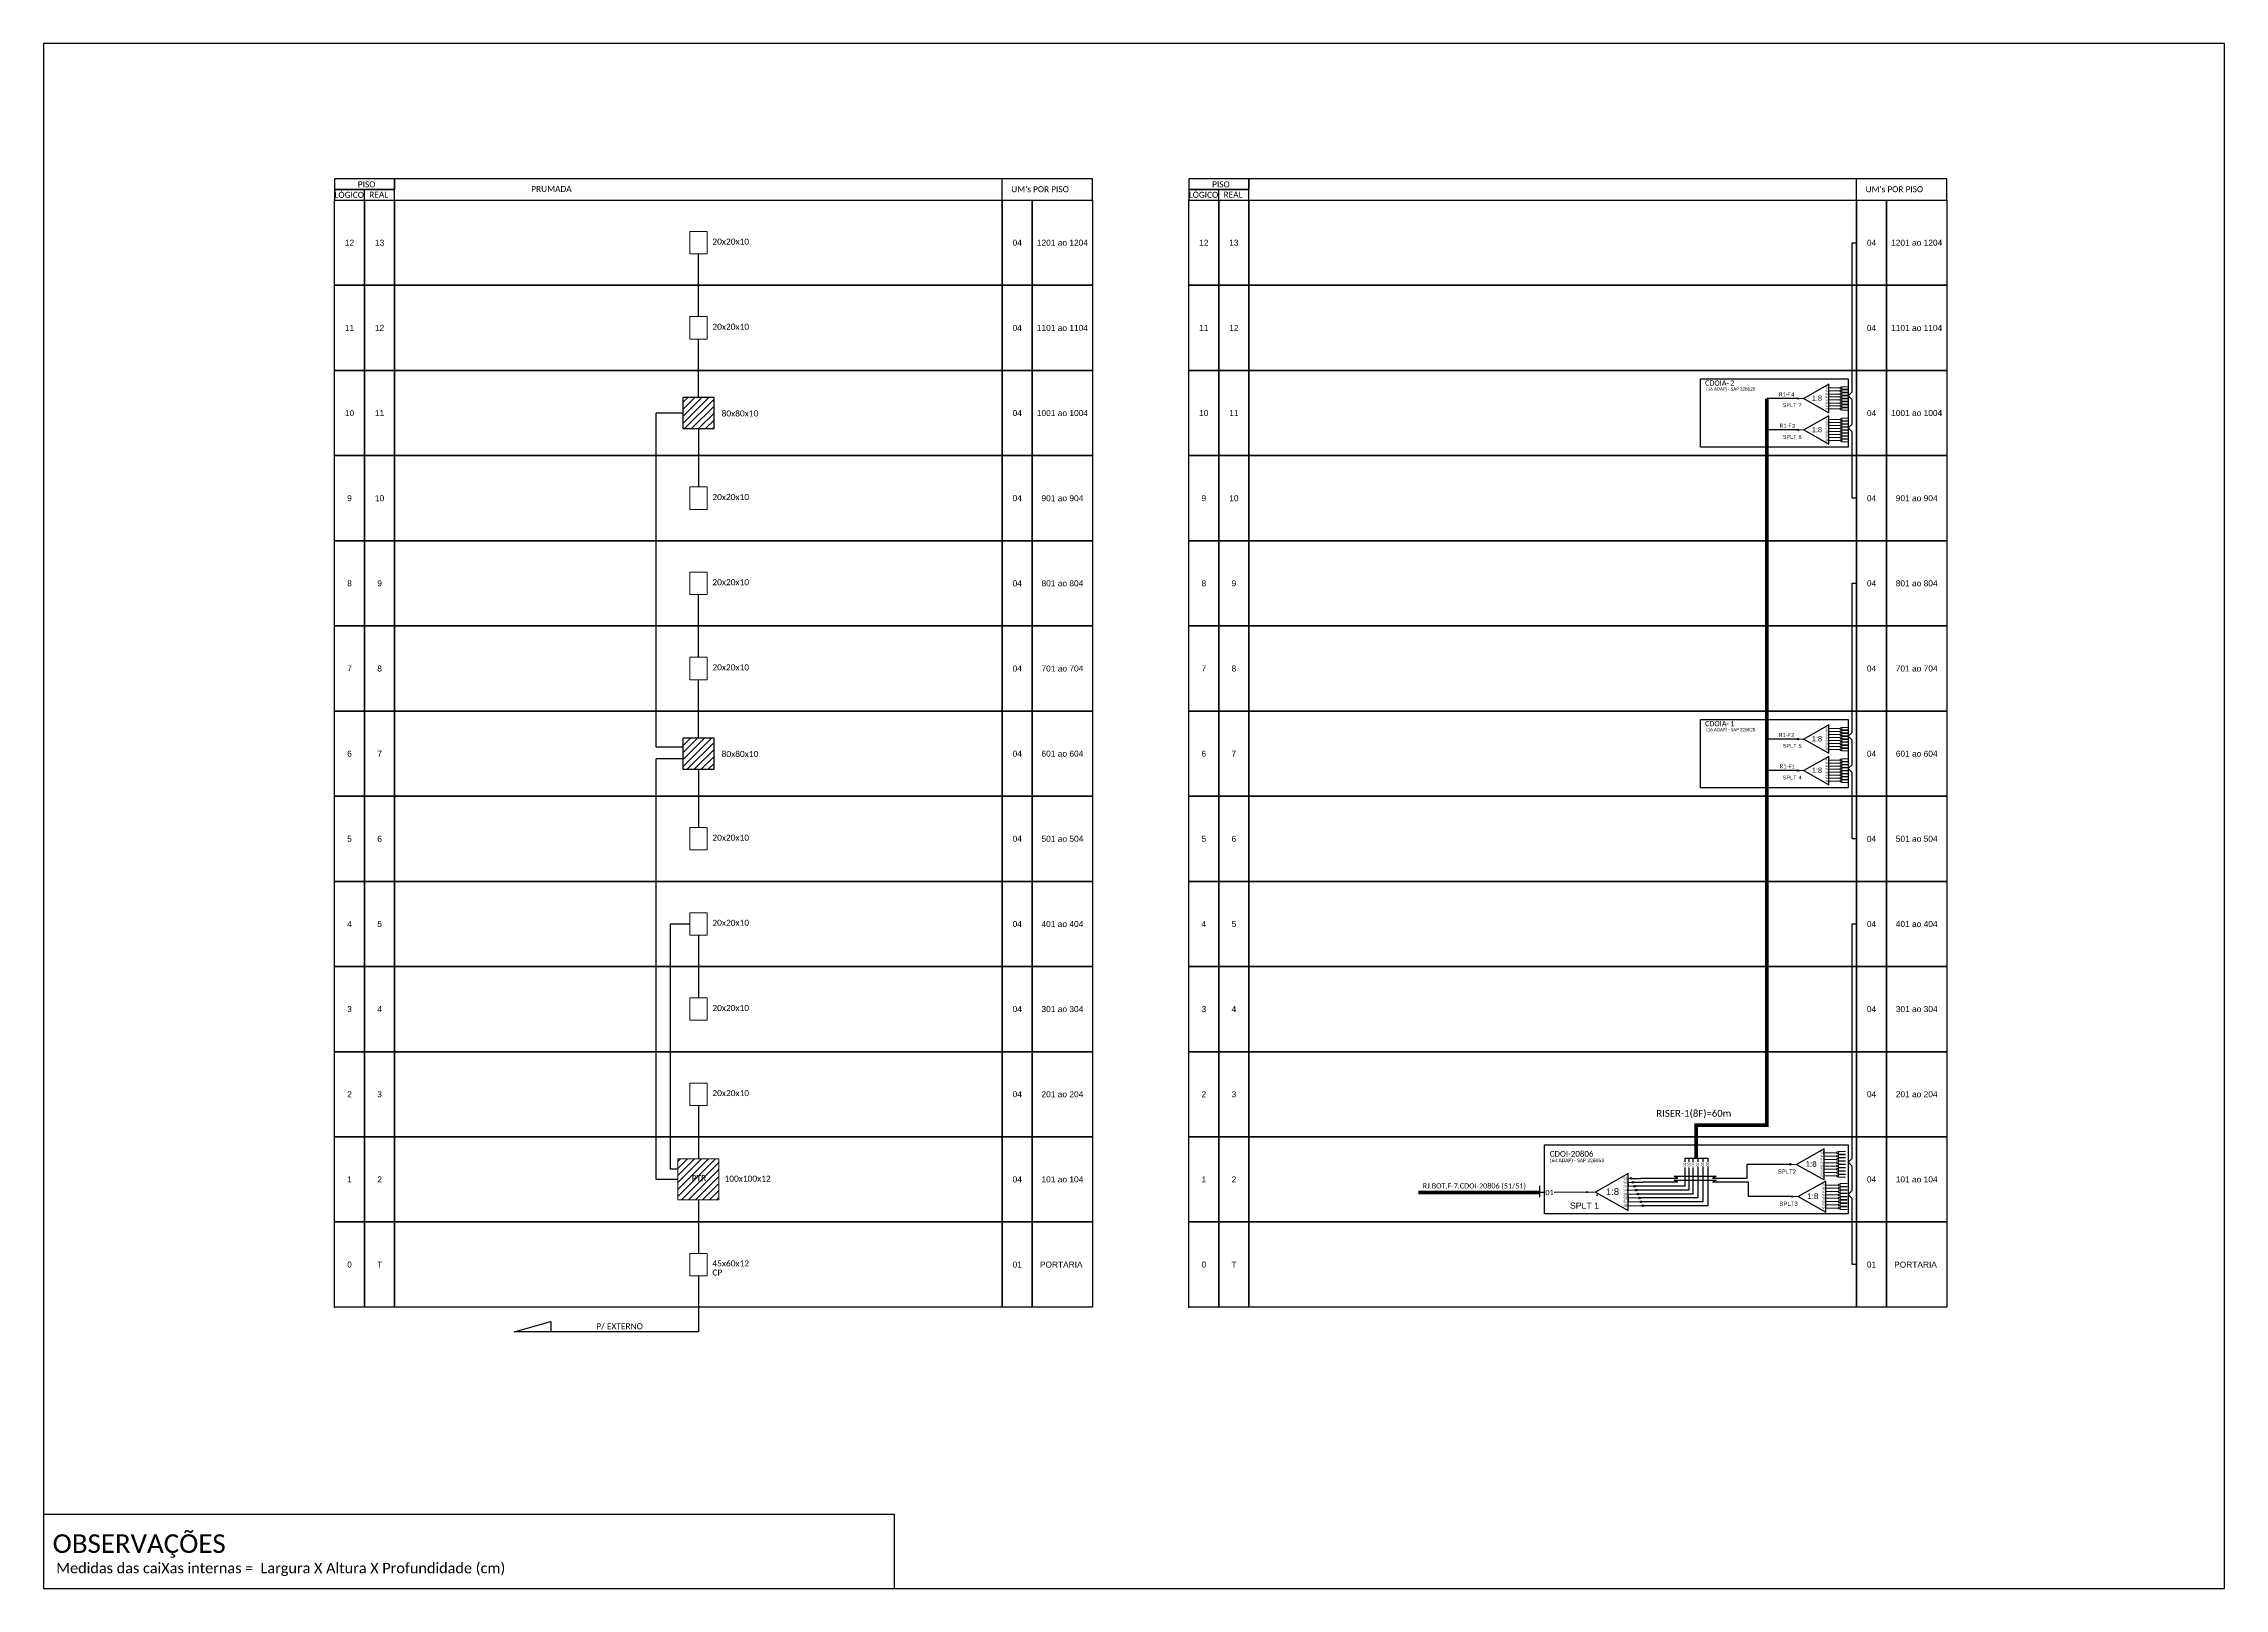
# Model space of a CAD drawing. Extents: x -89 to 1624, y 705 to 1299.
# Drawn here: x 785 to 1624, y 705 to 1299 of the extents above; entities that cross this region are included whole.
import ezdxf
from ezdxf.enums import TextEntityAlignment as Align

# ---------------------------------------------------------------- set-up
doc = ezdxf.new("R2010")
doc.units = 0
doc.styles.add('ARIAL', font='arial.ttf')
doc.styles.get("Standard").update_dxf_attribs({"font": 'arial.ttf'})
doc.styles.add('WMF-Calibri0', font='calibri.ttf')
doc.linetypes.add('RESERVA', pattern='A,0.5,-0.15,["RESERVA",Standard,S=0.18,R=0,X=0,Y=-0.1],-1.3', length=1.95)
pattern_1 = [(45, (696.18, 1192.6656), (-1.347038, 1.347038), [])]

# ---------------------------------------------------------------- blocks, each defined once
blk = doc.blocks.new('SPLT_1-8_SC-APC')
at = {"color": 1, "lineweight": 0}
blk.add_lwpolyline([(-17.04, -7.55), (-19.26, -7.55)], dxfattribs=at)
at = {"color": 1}
blk.add_lwpolyline([(-7.37, -2.1), (-17.04, -7.55), (-7.37, -13), (-7.37, -2.1)], dxfattribs=at)
at = {"color": 3, "lineweight": 0}
for points in [[(-2.99, -3.51), (-7.37, -3.51)], [(-7.37, -4.66), (-2.99, -4.66)], [(-7.37, -5.82), (-2.99, -5.82)], [(-7.37, -6.97), (-2.99, -6.97)], [(-2.41, -3.02), (-2.41, -4)], [(-2.41, -3.02), (0, -3.02)], [(-2.41, -4), (0, -4)], [(-2.41, -4.17), (-2.41, -5.16)], [(-2.41, -4.17), (0, -4.17)], [(-2.41, -5.16), (0, -5.16)], [(-2.41, -5.32), (-2.41, -6.31)], [(-2.41, -5.32), (0, -5.32)], [(-2.41, -6.31), (0, -6.31)], [(-2.41, -6.48), (-2.41, -7.46)], [(-2.41, -6.48), (0, -6.48)], [(-2.41, -7.46), (0, -7.46)], [(-7.37, -8.12), (-2.99, -8.12)], [(-7.37, -9.28), (-2.99, -9.28)], [(-7.37, -10.43), (-2.99, -10.43)], [(-7.37, -11.58), (-2.99, -11.58)], [(-2.41, -7.63), (-2.41, -8.62)], [(-2.41, -7.63), (0, -7.63)], [(-2.41, -8.62), (0, -8.62)], [(-2.41, -8.78), (-2.41, -9.77)], [(-2.41, -8.78), (0, -8.78)], [(-2.41, -9.77), (0, -9.77)], [(-2.41, -9.94), (-2.41, -10.92)], [(-2.41, -9.94), (0, -9.94)], [(-2.41, -10.92), (0, -10.92)], [(-2.41, -11.09), (-2.41, -12.08)], [(-2.41, -11.09), (0, -11.09)], [(-2.41, -12.08), (0, -12.08)]]:
    blk.add_lwpolyline(points, dxfattribs=at)
for points in [[(-2.99, -3.22), (-2.41, -3.22), (-2.41, -3.8), (-2.99, -3.8)], [(-2.99, -4.38), (-2.41, -4.38), (-2.41, -4.95), (-2.99, -4.95)], [(-2.99, -5.53), (-2.41, -5.53), (-2.41, -6.1), (-2.99, -6.1)], [(-2.99, -6.68), (-2.41, -6.68), (-2.41, -7.26), (-2.99, -7.26)], [(-2.99, -7.84), (-2.41, -7.84), (-2.41, -8.41), (-2.99, -8.41)], [(-2.99, -8.99), (-2.41, -8.99), (-2.41, -9.56), (-2.99, -9.56)], [(-2.99, -10.14), (-2.41, -10.14), (-2.41, -10.72), (-2.99, -10.72)], [(-2.99, -11.3), (-2.41, -11.3), (-2.41, -11.87), (-2.99, -11.87)]]:
    blk.add_lwpolyline(points, close=True, dxfattribs=at)
at = {"color": 1, "style": 'ARIAL'}
for s, height, p in [('1:8', 2, (-13.91, -8.4)), ('S1', 0.75, (-8.74, -3.78)), ('S2', 0.75, (-8.74, -4.97)), ('S3', 0.75, (-8.74, -6.18)), ('S4', 0.75, (-8.74, -7.36)), ('S5', 0.75, (-8.74, -8.57)), ('S6', 0.75, (-8.74, -9.69)), ('S7', 0.75, (-8.74, -10.78)), ('S8', 0.75, (-8.74, -11.9))]:
    blk.add_text(s, height=height, dxfattribs=at).set_placement(p)
blk = doc.blocks.new('SPLT_1-8_DIV_DIR')
h = blk.add_hatch(color=3)
h.dxf.hatch_style = 1
edge = h.paths.add_edge_path()
edge.add_arc((12.77, 4.04), 0.242, 0, 360)
h = blk.add_hatch(color=3)
h.dxf.hatch_style = 1
edge = h.paths.add_edge_path()
edge.add_arc((13.27, 2.88), 0.242, 0, 360)
h = blk.add_hatch(color=3)
h.dxf.hatch_style = 1
edge = h.paths.add_edge_path()
edge.add_arc((13.77, 1.73), 0.242, 0, 360)
h = blk.add_hatch(color=3)
h.dxf.hatch_style = 1
edge = h.paths.add_edge_path()
edge.add_arc((14.27, 0.58), 0.242, 0, 360)
h = blk.add_hatch(color=3)
h.dxf.hatch_style = 1
edge = h.paths.add_edge_path()
edge.add_arc((14.77, -0.58), 0.242, 0, 360)
h = blk.add_hatch(color=3)
h.dxf.hatch_style = 1
edge = h.paths.add_edge_path()
edge.add_arc((15.27, -1.73), 0.242, 0, 360)
h = blk.add_hatch(color=3)
h.dxf.hatch_style = 1
edge = h.paths.add_edge_path()
edge.add_arc((15.77, -2.88), 0.242, 0, 360)
h = blk.add_hatch(color=3)
h.dxf.hatch_style = 1
edge = h.paths.add_edge_path()
edge.add_arc((16.27, -4.04), 0.242, 0, 360)
at = {"color": 1, "lineweight": 0}
blk.add_lwpolyline([(2.22, 0), (0, 0)], dxfattribs=at)
at = {"color": 1}
blk.add_lwpolyline([(11.89, 5.45), (2.22, 0), (11.89, -5.45), (11.89, 5.45)], dxfattribs=at)
at = {"color": 7, "lineweight": 0}
for points in [[(12.77, 4.04), (11.89, 4.04)], [(11.89, 2.88), (13.27, 2.88)], [(11.89, 1.73), (13.77, 1.73)], [(11.89, 0.58), (14.27, 0.58)], [(11.89, -0.58), (14.77, -0.58)], [(11.89, -1.73), (15.27, -1.73)], [(11.89, -2.88), (15.77, -2.88)], [(11.89, -4.04), (16.27, -4.04)]]:
    blk.add_lwpolyline(points, dxfattribs=at)
at = {"color": 3}
for centre in [(12.77, 4.04), (13.27, 2.88), (13.77, 1.73), (14.27, 0.58), (14.77, -0.58), (15.27, -1.73), (15.77, -2.88), (16.27, -4.04)]:
    blk.add_circle(centre, 0.242, dxfattribs=at)
at = {"color": 1, "style": 'ARIAL'}
for s, height, p in [('1:8', 2, (5.35, -0.85)), ('S1', 0.75, (10.52, 3.77)), ('S2', 0.75, (10.52, 2.58)), ('S3', 0.75, (10.52, 1.37)), ('S4', 0.75, (10.52, 0.19)), ('S5', 0.75, (10.52, -1.02)), ('S6', 0.75, (10.52, -2.14)), ('S7', 0.75, (10.52, -3.24)), ('S8', 0.75, (10.52, -4.36))]:
    blk.add_text(s, height=height, dxfattribs=at).set_placement(p)

msp = doc.modelspace()

# ---------------------------------------------------------------- hatches: boundary and pattern name
h = msp.add_hatch()
h.set_pattern_fill('ANSI31', color=1, scale=0.6)
h.set_pattern_definition(pattern_1)
h.paths.add_polyline_path([(1030.97, 1150.97), (1042.97, 1150.97), (1042.97, 1162.97), (1030.97, 1162.97)])
h = msp.add_hatch(color=3)
h.dxf.hatch_style = 1
edge = h.paths.add_edge_path()
edge.add_arc((1459.79, 1162.56), 0.256, 0, 360)
h = msp.add_hatch(color=3)
h.dxf.hatch_style = 1
edge = h.paths.add_edge_path()
edge.add_arc((1459.79, 1150.47), 0.256, 0, 360)
h = msp.add_hatch()
h.set_pattern_fill('ANSI31', color=1, scale=0.6)
h.set_pattern_definition(pattern_1)
h.paths.add_polyline_path([(1030.97, 1020), (1042.97, 1020), (1042.97, 1032), (1030.97, 1032)])
h = msp.add_hatch(color=3)
h.dxf.hatch_style = 1
edge = h.paths.add_edge_path()
edge.add_arc((1459.79, 1031.59), 0.256, 0, 360)
h = msp.add_hatch(color=3)
h.dxf.hatch_style = 1
edge = h.paths.add_edge_path()
edge.add_arc((1459.79, 1019.49), 0.256, 0, 360)
h = msp.add_hatch()
h.set_pattern_fill('ANSI31', color=1, scale=0.6)
h.set_pattern_definition([(45, (207.1512, 3541.4411), (-1.3470384, 1.3470384), [])])
h.paths.add_polyline_path([(1044.88, 870.18), (1029.07, 870.18), (1029.07, 854.38), (1044.88, 854.38)])
h.paths.add_polyline_path([(1033.81, 861.01), (1040.61, 861.01), (1040.61, 864.49), (1033.81, 864.49)], flags=24)
h = msp.add_hatch(color=3)
h.dxf.hatch_style = 1
edge = h.paths.add_edge_path()
edge.add_arc((1456.82, 868.06), 0.282, 0, 360)
h = msp.add_hatch(color=3)
h.dxf.hatch_style = 1
edge = h.paths.add_edge_path()
edge.add_arc((1378.58, 857.39), 0.41, 0, 360)
h = msp.add_hatch(color=3)
h.dxf.hatch_style = 1
edge = h.paths.add_edge_path()
edge.add_arc((1457.47, 855.68), 0.282, 0, 360)

# ---------------------------------------------------------------- linework, layer by layer
at = {"color": 3}
msp.add_line((1395.59, 862.65), (1399.33, 862.65), dxfattribs=at)
at = {"color": 2}
for p, q in [((1413.54, 861.16), (1399.98, 861.16)), ((1440.8, 861.16), (1426.9, 861.16)), ((1440.8, 855.68), (1440.8, 861.16)), ((1457.47, 855.68), (1440.8, 855.68))]:
    msp.add_line(p, q, dxfattribs=at)
for points in [[(785.18, 705.02), (1623.75, 705.02), (1623.75, 1299.02), (785.18, 1299.02), (785.18, 705.02)], [(908.56, 1238.83), (908.56, 1242.95)], [(920.13, 1238.83), (1188.5, 1238.83), (1188.5, 1247.06), (920.13, 1247.06), (920.13, 1247.06), (920.13, 1242.95)], [(1153.75, 1238.83), (1153.75, 1247.06)], [(1237.06, 1238.83), (1237.06, 1242.95)], [(1248.63, 1238.83), (1517, 1238.83), (1517, 1247.06), (1248.63, 1247.06), (1248.63, 1247.06), (1248.63, 1242.95)], [(1482.25, 1238.83), (1482.25, 1247.06)], [(1394.5, 860.59), (1394.5, 859.7)]]:
    msp.add_lwpolyline(points)
for points in [[(896.99, 1242.95), (920.13, 1242.95), (920.13, 1247.06), (896.99, 1247.06)], [(896.99, 1238.83), (920.13, 1238.83), (920.13, 1242.95), (896.99, 1242.95)], [(1225.49, 1242.95), (1248.63, 1242.95), (1248.63, 1247.06), (1225.49, 1247.06)], [(1225.49, 1238.83), (1248.63, 1238.83), (1248.63, 1242.95), (1225.49, 1242.95)], [(897.02, 1238.83), (908.59, 1238.83), (908.59, 1206.09), (897.02, 1206.09)], [(908.59, 1238.83), (920.17, 1238.83), (920.17, 1206.09), (908.59, 1206.09)], [(920.17, 1238.83), (1153.78, 1238.83), (1153.78, 1206.09), (920.17, 1206.09)], [(1153.78, 1238.83), (1165.35, 1238.83), (1165.35, 1206.09), (1153.78, 1206.09)], [(1165.35, 1238.83), (1188.5, 1238.83), (1188.5, 1206.09), (1165.35, 1206.09)], [(1225.52, 1238.83), (1237.09, 1238.83), (1237.09, 1206.09), (1225.52, 1206.09)], [(1237.09, 1238.83), (1248.67, 1238.83), (1248.67, 1206.09), (1237.09, 1206.09)], [(1248.67, 1238.83), (1482.28, 1238.83), (1482.28, 1206.09), (1248.67, 1206.09)], [(1482.28, 1238.83), (1493.85, 1238.83), (1493.85, 1206.09), (1482.28, 1206.09)], [(1493.85, 1238.83), (1517, 1238.83), (1517, 1206.09), (1493.85, 1206.09)], [(897.02, 1206.09), (908.59, 1206.09), (908.59, 1173.35), (897.02, 1173.35)], [(908.59, 1206.09), (920.17, 1206.09), (920.17, 1173.35), (908.59, 1173.35)], [(920.17, 1206.09), (1153.78, 1206.09), (1153.78, 1173.35), (920.17, 1173.35)], [(1153.78, 1206.09), (1165.35, 1206.09), (1165.35, 1173.35), (1153.78, 1173.35)], [(1165.35, 1206.09), (1188.5, 1206.09), (1188.5, 1173.35), (1165.35, 1173.35)], [(1225.52, 1206.09), (1237.09, 1206.09), (1237.09, 1173.35), (1225.52, 1173.35)], [(1237.09, 1206.09), (1248.67, 1206.09), (1248.67, 1173.35), (1237.09, 1173.35)], [(1248.67, 1206.09), (1482.28, 1206.09), (1482.28, 1173.35), (1248.67, 1173.35)], [(1482.28, 1206.09), (1493.85, 1206.09), (1493.85, 1173.35), (1482.28, 1173.35)], [(1493.85, 1206.09), (1517, 1206.09), (1517, 1173.35), (1493.85, 1173.35)], [(897.02, 1173.35), (908.59, 1173.35), (908.59, 1140.6), (897.02, 1140.6)], [(908.59, 1173.35), (920.17, 1173.35), (920.17, 1140.6), (908.59, 1140.6)], [(920.17, 1173.35), (1153.78, 1173.35), (1153.78, 1140.6), (920.17, 1140.6)], [(1153.78, 1173.35), (1165.35, 1173.35), (1165.35, 1140.6), (1153.78, 1140.6)], [(1165.35, 1173.35), (1188.5, 1173.35), (1188.5, 1140.6), (1165.35, 1140.6)], [(1225.52, 1173.35), (1237.09, 1173.35), (1237.09, 1140.6), (1225.52, 1140.6)], [(1237.09, 1173.35), (1248.67, 1173.35), (1248.67, 1140.6), (1237.09, 1140.6)], [(1248.67, 1173.35), (1482.28, 1173.35), (1482.28, 1140.6), (1248.67, 1140.6)], [(1482.28, 1173.35), (1493.85, 1173.35), (1493.85, 1140.6), (1482.28, 1140.6)], [(1493.85, 1173.35), (1517, 1173.35), (1517, 1140.6), (1493.85, 1140.6)], [(897.02, 1140.6), (908.59, 1140.6), (908.59, 1107.86), (897.02, 1107.86)], [(908.59, 1140.6), (920.17, 1140.6), (920.17, 1107.86), (908.59, 1107.86)], [(920.17, 1140.6), (1153.78, 1140.6), (1153.78, 1107.86), (920.17, 1107.86)], [(1153.78, 1140.6), (1165.35, 1140.6), (1165.35, 1107.86), (1153.78, 1107.86)], [(1165.35, 1140.6), (1188.5, 1140.6), (1188.5, 1107.86), (1165.35, 1107.86)], [(1225.52, 1140.6), (1237.09, 1140.6), (1237.09, 1107.86), (1225.52, 1107.86)], [(1237.09, 1140.6), (1248.67, 1140.6), (1248.67, 1107.86), (1237.09, 1107.86)], [(1248.67, 1140.6), (1482.28, 1140.6), (1482.28, 1107.86), (1248.67, 1107.86)], [(1482.28, 1140.6), (1493.85, 1140.6), (1493.85, 1107.86), (1482.28, 1107.86)], [(1493.85, 1140.6), (1517, 1140.6), (1517, 1107.86), (1493.85, 1107.86)], [(897.02, 1107.86), (908.59, 1107.86), (908.59, 1075.12), (897.02, 1075.12)], [(908.59, 1107.86), (920.17, 1107.86), (920.17, 1075.12), (908.59, 1075.12)], [(920.17, 1107.86), (1153.78, 1107.86), (1153.78, 1075.12), (920.17, 1075.12)], [(1153.78, 1107.86), (1165.35, 1107.86), (1165.35, 1075.12), (1153.78, 1075.12)], [(1165.35, 1107.86), (1188.5, 1107.86), (1188.5, 1075.12), (1165.35, 1075.12)], [(1225.52, 1107.86), (1237.09, 1107.86), (1237.09, 1075.12), (1225.52, 1075.12)], [(1237.09, 1107.86), (1248.67, 1107.86), (1248.67, 1075.12), (1237.09, 1075.12)], [(1248.67, 1107.86), (1482.28, 1107.86), (1482.28, 1075.12), (1248.67, 1075.12)], [(1482.28, 1107.86), (1493.85, 1107.86), (1493.85, 1075.12), (1482.28, 1075.12)], [(1493.85, 1107.86), (1517, 1107.86), (1517, 1075.12), (1493.85, 1075.12)], [(897.02, 1075.12), (908.59, 1075.12), (908.59, 1042.37), (897.02, 1042.37)], [(908.59, 1075.12), (920.17, 1075.12), (920.17, 1042.37), (908.59, 1042.37)], [(920.17, 1075.12), (1153.78, 1075.12), (1153.78, 1042.37), (920.17, 1042.37)], [(1153.78, 1075.12), (1165.35, 1075.12), (1165.35, 1042.37), (1153.78, 1042.37)], [(1165.35, 1075.12), (1188.5, 1075.12), (1188.5, 1042.37), (1165.35, 1042.37)], [(1225.52, 1075.12), (1237.09, 1075.12), (1237.09, 1042.37), (1225.52, 1042.37)], [(1237.09, 1075.12), (1248.67, 1075.12), (1248.67, 1042.37), (1237.09, 1042.37)], [(1248.67, 1075.12), (1482.28, 1075.12), (1482.28, 1042.37), (1248.67, 1042.37)], [(1482.28, 1075.12), (1493.85, 1075.12), (1493.85, 1042.37), (1482.28, 1042.37)], [(1493.85, 1075.12), (1517, 1075.12), (1517, 1042.37), (1493.85, 1042.37)], [(897.02, 1042.37), (908.59, 1042.37), (908.59, 1009.63), (897.02, 1009.63)], [(908.59, 1042.37), (920.17, 1042.37), (920.17, 1009.63), (908.59, 1009.63)], [(920.17, 1042.37), (1153.78, 1042.37), (1153.78, 1009.63), (920.17, 1009.63)], [(1153.78, 1042.37), (1165.35, 1042.37), (1165.35, 1009.63), (1153.78, 1009.63)], [(1165.35, 1042.37), (1188.5, 1042.37), (1188.5, 1009.63), (1165.35, 1009.63)], [(1225.52, 1042.37), (1237.09, 1042.37), (1237.09, 1009.63), (1225.52, 1009.63)], [(1237.09, 1042.37), (1248.67, 1042.37), (1248.67, 1009.63), (1237.09, 1009.63)], [(1248.67, 1042.37), (1482.28, 1042.37), (1482.28, 1009.63), (1248.67, 1009.63)], [(1482.28, 1042.37), (1493.85, 1042.37), (1493.85, 1009.63), (1482.28, 1009.63)], [(1493.85, 1042.37), (1517, 1042.37), (1517, 1009.63), (1493.85, 1009.63)], [(897.02, 1009.63), (908.59, 1009.63), (908.59, 976.88), (897.02, 976.88)], [(908.59, 1009.63), (920.17, 1009.63), (920.17, 976.88), (908.59, 976.88)], [(920.17, 1009.63), (1153.78, 1009.63), (1153.78, 976.88), (920.17, 976.88)], [(1153.78, 1009.63), (1165.35, 1009.63), (1165.35, 976.88), (1153.78, 976.88)], [(1165.35, 1009.63), (1188.5, 1009.63), (1188.5, 976.88), (1165.35, 976.88)], [(1225.52, 1009.63), (1237.09, 1009.63), (1237.09, 976.88), (1225.52, 976.88)], [(1237.09, 1009.63), (1248.67, 1009.63), (1248.67, 976.88), (1237.09, 976.88)], [(1248.67, 1009.63), (1482.28, 1009.63), (1482.28, 976.88), (1248.67, 976.88)], [(1482.28, 1009.63), (1493.85, 1009.63), (1493.85, 976.88), (1482.28, 976.88)], [(1493.85, 1009.63), (1517, 1009.63), (1517, 976.88), (1493.85, 976.88)], [(897.02, 976.88), (908.59, 976.88), (908.59, 944.14), (897.02, 944.14)], [(908.59, 976.88), (920.17, 976.88), (920.17, 944.14), (908.59, 944.14)], [(920.17, 976.88), (1153.78, 976.88), (1153.78, 944.14), (920.17, 944.14)], [(1153.78, 976.88), (1165.35, 976.88), (1165.35, 944.14), (1153.78, 944.14)], [(1165.35, 976.88), (1188.5, 976.88), (1188.5, 944.14), (1165.35, 944.14)], [(1225.52, 976.88), (1237.09, 976.88), (1237.09, 944.14), (1225.52, 944.14)], [(1237.09, 976.88), (1248.67, 976.88), (1248.67, 944.14), (1237.09, 944.14)], [(1248.67, 976.88), (1482.28, 976.88), (1482.28, 944.14), (1248.67, 944.14)], [(1482.28, 976.88), (1493.85, 976.88), (1493.85, 944.14), (1482.28, 944.14)], [(1493.85, 976.88), (1517, 976.88), (1517, 944.14), (1493.85, 944.14)], [(897.02, 944.14), (908.59, 944.14), (908.59, 911.4), (897.02, 911.4)], [(908.59, 944.14), (920.17, 944.14), (920.17, 911.4), (908.59, 911.4)], [(920.17, 944.14), (1153.78, 944.14), (1153.78, 911.4), (920.17, 911.4)], [(1153.78, 944.14), (1165.35, 944.14), (1165.35, 911.4), (1153.78, 911.4)], [(1165.35, 944.14), (1188.5, 944.14), (1188.5, 911.4), (1165.35, 911.4)], [(1225.52, 944.14), (1237.09, 944.14), (1237.09, 911.4), (1225.52, 911.4)], [(1237.09, 944.14), (1248.67, 944.14), (1248.67, 911.4), (1237.09, 911.4)], [(1248.67, 944.14), (1482.28, 944.14), (1482.28, 911.4), (1248.67, 911.4)], [(1482.28, 944.14), (1493.85, 944.14), (1493.85, 911.4), (1482.28, 911.4)], [(1493.85, 944.14), (1517, 944.14), (1517, 911.4), (1493.85, 911.4)], [(897.02, 911.4), (908.59, 911.4), (908.59, 878.65), (897.02, 878.65)], [(908.59, 911.4), (920.17, 911.4), (920.17, 878.65), (908.59, 878.65)], [(920.17, 911.4), (1153.78, 911.4), (1153.78, 878.65), (920.17, 878.65)], [(1153.78, 911.4), (1165.35, 911.4), (1165.35, 878.65), (1153.78, 878.65)], [(1165.35, 911.4), (1188.5, 911.4), (1188.5, 878.65), (1165.35, 878.65)], [(1225.52, 911.4), (1237.09, 911.4), (1237.09, 878.65), (1225.52, 878.65)], [(1237.09, 911.4), (1248.67, 911.4), (1248.67, 878.65), (1237.09, 878.65)], [(1248.67, 911.4), (1482.28, 911.4), (1482.28, 878.65), (1248.67, 878.65)], [(1482.28, 911.4), (1493.85, 911.4), (1493.85, 878.65), (1482.28, 878.65)], [(1493.85, 911.4), (1517, 911.4), (1517, 878.65), (1493.85, 878.65)], [(897.02, 878.65), (908.59, 878.65), (908.59, 845.91), (897.02, 845.91)], [(908.59, 878.65), (920.17, 878.65), (920.17, 845.91), (908.59, 845.91)], [(920.17, 878.65), (1153.78, 878.65), (1153.78, 845.91), (920.17, 845.91)], [(1153.78, 878.65), (1165.35, 878.65), (1165.35, 845.91), (1153.78, 845.91)], [(1165.35, 878.65), (1188.5, 878.65), (1188.5, 845.91), (1165.35, 845.91)], [(1225.52, 878.65), (1237.09, 878.65), (1237.09, 845.91), (1225.52, 845.91)], [(1237.09, 878.65), (1248.67, 878.65), (1248.67, 845.91), (1237.09, 845.91)], [(1248.67, 878.65), (1482.28, 878.65), (1482.28, 845.91), (1248.67, 845.91)], [(1482.28, 878.65), (1493.85, 878.65), (1493.85, 845.91), (1482.28, 845.91)], [(1493.85, 878.65), (1517, 878.65), (1517, 845.91), (1493.85, 845.91)], [(897.02, 845.91), (908.59, 845.91), (908.59, 813.17), (897.02, 813.17)], [(908.59, 845.91), (920.17, 845.91), (920.17, 813.17), (908.59, 813.17)], [(920.17, 845.91), (1153.78, 845.91), (1153.78, 813.17), (920.17, 813.17)], [(1153.78, 845.91), (1165.35, 845.91), (1165.35, 813.17), (1153.78, 813.17)], [(1165.35, 845.91), (1188.5, 845.91), (1188.5, 813.17), (1165.35, 813.17)], [(1225.52, 845.91), (1237.09, 845.91), (1237.09, 813.17), (1225.52, 813.17)], [(1237.09, 845.91), (1248.67, 845.91), (1248.67, 813.17), (1237.09, 813.17)], [(1248.67, 845.91), (1482.28, 845.91), (1482.28, 813.17), (1248.67, 813.17)], [(1482.28, 845.91), (1493.85, 845.91), (1493.85, 813.17), (1482.28, 813.17)], [(1493.85, 845.91), (1517, 845.91), (1517, 813.17), (1493.85, 813.17)]]:
    msp.add_lwpolyline(points, close=True)
at = {"color": 0, "lineweight": 0}
for points in [[(1033.66, 1226.77), (1040.29, 1226.77), (1040.29, 1218.15), (1033.66, 1218.15)], [(1033.66, 1194.03), (1040.29, 1194.03), (1040.29, 1185.41), (1033.66, 1185.41)], [(1033.66, 1128.54), (1040.29, 1128.54), (1040.29, 1119.92), (1033.66, 1119.92)], [(1033.66, 1095.8), (1040.29, 1095.8), (1040.29, 1087.18), (1033.66, 1087.18)], [(1033.66, 1063.05), (1040.29, 1063.05), (1040.29, 1054.43), (1033.66, 1054.43)], [(1033.66, 997.57), (1040.29, 997.57), (1040.29, 988.95), (1033.66, 988.95)], [(1033.66, 964.82), (1040.29, 964.82), (1040.29, 956.2), (1033.66, 956.2)], [(1033.66, 932.08), (1040.29, 932.08), (1040.29, 923.46), (1033.66, 923.46)], [(1033.66, 899.34), (1040.29, 899.34), (1040.29, 890.72), (1033.66, 890.72)], [(1033.66, 833.85), (1040.29, 833.85), (1040.29, 825.23), (1033.66, 825.23)]]:
    msp.add_lwpolyline(points, close=True, dxfattribs=at)
at = {"color": 3, "ltscale": 0.5}
for points in [[(1036.97, 1194.03), (1036.97, 1218.15)], [(1036.97, 1162.97), (1036.97, 1185.41)], [(1030.97, 1156.97), (1020.68, 1156.97)], [(1020.68, 1028.5), (1020.68, 1156.97)], [(1036.97, 1150.97), (1036.97, 1128.54)], [(1036.97, 1063.05), (1036.97, 1087.18)], [(1036.97, 1032), (1036.97, 1054.43)], [(1030.97, 1028.5), (1020.68, 1028.5)], [(1029.07, 862.28), (1020.68, 862.28), (1020.68, 1024)], [(1030.97, 1024), (1020.68, 1024)], [(1036.97, 1020), (1036.97, 997.57)], [(1029.07, 866.17), (1026.18, 866.17), (1026.18, 960.51), (1033.66, 960.51)], [(1036.97, 956.2), (1036.97, 932.08)], [(1036.97, 890.72), (1036.97, 870.18)], [(1036.97, 854.38), (1036.97, 833.85)], [(1036.97, 825.23), (1036.97, 803.67), (966.18, 803.67), (980.18, 807.67), (980.18, 803.67)]]:
    msp.add_lwpolyline(points, dxfattribs=at)
at = {"color": 3}
for points in [[(1482.28, 1124.23), (1480.63, 1124.23), (1480.62, 1144.06), (1480.62, 1144.06), (1480.62, 1149.72), (1479.05, 1151.23), (1480.62, 1152.73), (1480.62, 1156.46), (1480.62, 1156.46), (1480.62, 1162.12), (1479.05, 1163.63), (1480.62, 1165.14), (1480.63, 1222.46), (1482.28, 1222.46)], [(1482.28, 993.26), (1480.63, 993.26), (1480.62, 1013.08), (1480.62, 1013.08), (1480.62, 1018.74), (1479.05, 1020.25), (1480.62, 1021.76), (1480.62, 1025.49), (1480.62, 1025.49), (1480.62, 1031.15), (1479.05, 1032.66), (1480.62, 1034.17), (1480.63, 1091.49), (1482.28, 1091.49)], [(1482.28, 829.54), (1480.63, 829.54), (1480.63, 849.29), (1480.63, 854.95), (1479.06, 856.46), (1480.63, 857.96), (1480.63, 861.69), (1480.63, 861.69), (1480.63, 867.35), (1479.06, 868.86), (1480.63, 870.37), (1480.63, 960.51), (1482.28, 960.51)], [(1456.82, 868.06), (1440.15, 868.06), (1440.15, 862.65), (1426.9, 862.65)], [(1362.36, 857.27), (1360.58, 857.27)], [(1378.99, 857.41), (1365.98, 857.27)], [(1413.54, 862.65), (1399.33, 862.65)], [(1413.54, 862.65), (1412.13, 863.51), (1428.29, 863.51), (1426.9, 862.65)]]:
    msp.add_lwpolyline(points, dxfattribs=at)
at = {"color": 1}
for points in [[(1479.05, 1146.22), (1479.05, 1146.22), (1479.05, 1143.84), (1422.31, 1143.84), (1422.31, 1170.11), (1425.92, 1170.11)], [(1479.05, 1015.24), (1479.05, 1015.24), (1479.05, 1012.87), (1422.31, 1012.87), (1422.31, 1039.13), (1425.92, 1039.13)], [(1360.58, 855.4), (1360.58, 859.77)], [(1394.5, 855.94), (1394.5, 853.87)]]:
    msp.add_lwpolyline(points, dxfattribs=at)
for points in [[(1422.31, 1170.11), (1479.05, 1170.11), (1479.05, 1143.84), (1422.31, 1143.84)], [(1030.97, 1150.97), (1042.97, 1150.97), (1042.97, 1162.97), (1030.97, 1162.97)], [(1030.97, 1020), (1042.97, 1020), (1042.97, 1032), (1030.97, 1032)], [(1422.31, 1039.13), (1479.05, 1039.13), (1479.05, 1012.87), (1422.31, 1012.87)], [(1362.3, 875.53), (1479.06, 875.53), (1479.06, 849.03), (1362.3, 849.03)]]:
    msp.add_lwpolyline(points, close=True, dxfattribs=at)
at = {"color": 5, "const_width": 1.36}
msp.add_lwpolyline([(1447.84, 1162.56), (1447.84, 883.17), (1420.67, 883.17), (1420.67, 870.5)], dxfattribs=at)
at = {"color": 5}
for points in [[(1459.79, 1162.56), (1447.84, 1162.56)], [(1459.79, 1150.47), (1447.84, 1150.47)], [(1459.79, 1031.59), (1447.84, 1031.59)], [(1459.79, 1019.49), (1447.84, 1019.49)], [(1416.27, 866.9), (1416.25, 859.7), (1397.2, 859.7)], [(1417.8, 866.9), (1417.8, 858.16), (1397.85, 858.16)], [(1419.33, 866.9), (1419.33, 856.66), (1398.5, 856.66)], [(1421.25, 867.09), (1421.25, 855.2), (1399.15, 855.2)], [(1416.27, 870.5), (1416.27, 869.05)], [(1416.27, 870.5), (1425.08, 870.5)], [(1417.8, 870.5), (1417.8, 869.05)], [(1419.33, 870.5), (1419.33, 869.05)], [(1421.25, 870.5), (1421.25, 869.02)], [(1395.28, 862.7), (1395.27, 862.7)]]:
    msp.add_lwpolyline(points, dxfattribs=at)
at = {"color": 1, "lineweight": 0}
msp.add_lwpolyline([(1029.07, 870.18), (1044.88, 870.18), (1044.88, 854.38), (1029.07, 854.38)], close=True, dxfattribs=at)
at = {"color": 8, "linetype": 'RESERVA', "ltscale": 4}
for points in [[(1423.16, 867.09), (1423.16, 853.65), (1399.8, 853.65)], [(1425.08, 867.09), (1425.08, 852.15), (1400.45, 852.15)], [(1423.16, 870.5), (1423.16, 869.03)], [(1425.08, 870.5), (1425.08, 869.02)]]:
    msp.add_lwpolyline(points, dxfattribs=at)
at = {"color": 1, "const_width": 1.36}
msp.add_lwpolyline([(1313.81, 857.27), (1360.58, 857.27)], dxfattribs=at)
at = {"color": 2}
for points in [[(1396.24, 861.16), (1399.98, 861.16)], [(1413.54, 861.16), (1412.13, 862.02), (1428.29, 862.02), (1426.9, 861.16)]]:
    msp.add_lwpolyline(points, dxfattribs=at)
at = {"color": 7}
msp.add_lwpolyline([(785.26, 733.5), (1112.21, 733.5), (1112.21, 705.02)], dxfattribs=at)
at = {"color": 3}
for centre, radius in [((1459.79, 1162.56), 0.256), ((1459.79, 1150.47), 0.256), ((1459.79, 1031.59), 0.256), ((1459.79, 1019.49), 0.256), ((1456.82, 868.06), 0.282), ((1457.47, 855.68), 0.282)]:
    msp.add_circle(centre, radius, dxfattribs=at)
for p in [(897.02, 1238.83), (1225.52, 1238.83), (897.02, 1206.09), (1225.52, 1206.09), (897.02, 1173.35), (1225.52, 1173.35), (1462.02, 1162.56), (897.02, 1140.6), (1225.52, 1140.6), (897.02, 1107.86), (1225.52, 1107.86), (897.02, 1075.12), (1225.52, 1075.12), (897.02, 1042.37), (1225.52, 1042.37), (1462.02, 1031.59), (897.02, 1009.63), (1225.52, 1009.63), (897.02, 976.88), (1225.52, 976.88), (897.02, 944.14), (1225.52, 944.14), (897.02, 911.4), (1225.52, 911.4), (897.02, 878.65), (1225.52, 878.65), (1382.55, 856.22), (897.02, 845.91), (1225.52, 845.91), (897.02, 813.17), (1225.52, 813.17)]:
    msp.add_point(p)

# ---------------------------------------------------------------- block references
for p in [(1479.05, 1170.11), (1479.05, 1158.01), (1479.05, 1039.13), (1479.05, 1027.04)]:
    msp.add_blockref('SPLT_1-8_SC-APC', p, dxfattribs=at)
at = {"color": 3, "xscale": 1.1, "yscale": 1.1, "zscale": 1.1}
for p in [(1478.01, 876.37), (1478.66, 863.98)]:
    msp.add_blockref('SPLT_1-8_SC-APC', p, dxfattribs=at)
at = {"xscale": 1.3, "yscale": 1.3, "zscale": 1.3}
msp.add_blockref('SPLT_1-8_DIV_DIR', (1378.99, 857.41), dxfattribs=at)

# ---------------------------------------------------------------- texts
at = {"style": 'WMF-Calibri0'}
for s, height, p in [('  LÓGICO', 2.3, (895.4, 1239.73)), ('     PISO', 2.3, (901.95, 1243.76)), ('    REAL', 2.3, (907.16, 1239.78)), ('PRUMADA', 2.3, (972.69, 1242.01)), ("UM's POR PISO", 2.3, (1157.28, 1241.9)), ('  LÓGICO', 2.3, (1223.9, 1239.73)), ('     PISO', 2.3, (1230.45, 1243.76)), ('    REAL', 2.3, (1235.66, 1239.78)), ("UM's POR PISO", 2.3, (1485.78, 1241.9)), ('20x20x10', 2.317, (1042.34, 1221.74)), ('20x20x10', 2.317, (1042.34, 1189)), ('80x80x10', 2.317, (1045.9, 1155.66)), ('20x20x10', 2.317, (1042.34, 1123.51)), ('20x20x10', 2.317, (1042.34, 1090.77)), ('20x20x10', 2.317, (1042.34, 1058.02)), ('80x80x10', 2.317, (1045.9, 1024.69)), ('20x20x10', 2.317, (1042.34, 992.54)), ('20x20x10', 2.317, (1042.34, 959.79)), ('20x20x10', 2.317, (1042.34, 927.05)), ('20x20x10', 2.317, (1042.34, 894.31)), ('PTR', 2.317, (1034.39, 861.6)), ('100x100x12', 2.317, (1047.01, 861.43)), ('01', 2, (1362.63, 856.23)), ('45x60x12', 2.317, (1042.34, 828.82)), ('CP', 2.317, (1042.34, 825.32)), ('P/ EXTERNO', 2.317, (997.68, 804.67))]:
    msp.add_text(s, height=height, dxfattribs=at).set_placement(p)
at = {"style": 'ARIAL'}
for s, p in [('12', (902.81, 1222.46)), ('13', (914.38, 1222.46)), ('04', (1159.57, 1222.46)), ('1201 ao 1204', (1176.93, 1222.46)), ('12', (1231.31, 1222.46)), ('13', (1242.88, 1222.46)), ('04', (1488.07, 1222.46)), ('1201 ao 1204', (1505.43, 1222.46)), ('11', (902.81, 1189.72)), ('12', (914.38, 1189.72)), ('04', (1159.57, 1189.72)), ('1101 ao 1104', (1176.93, 1189.72)), ('11', (1231.31, 1189.72)), ('12', (1242.88, 1189.72)), ('04', (1488.07, 1189.72)), ('1101 ao 1104', (1505.43, 1189.72)), ('10', (902.81, 1156.97)), ('11', (914.38, 1156.97)), ('04', (1159.57, 1156.97)), ('1001 ao 1004', (1176.93, 1156.97)), ('10', (1231.31, 1156.97)), ('11', (1242.88, 1156.97)), ('04', (1488.07, 1156.97)), ('1001 ao 1004', (1505.43, 1156.97)), ('9', (902.81, 1124.23)), ('10', (914.38, 1124.23)), ('04', (1159.57, 1124.23)), ('901 ao 904', (1176.93, 1124.23)), ('9', (1231.31, 1124.23)), ('10', (1242.88, 1124.23)), ('04', (1488.07, 1124.23)), ('901 ao 904', (1505.43, 1124.23)), ('8', (902.81, 1091.49)), ('9', (914.38, 1091.49)), ('04', (1159.57, 1091.49)), ('801 ao 804', (1176.93, 1091.49)), ('8', (1231.31, 1091.49)), ('9', (1242.88, 1091.49)), ('04', (1488.07, 1091.49)), ('801 ao 804', (1505.43, 1091.49)), ('7', (902.81, 1058.74)), ('8', (914.38, 1058.74)), ('04', (1159.57, 1058.74)), ('701 ao 704', (1176.93, 1058.74)), ('7', (1231.31, 1058.74)), ('8', (1242.88, 1058.74)), ('04', (1488.07, 1058.74)), ('701 ao 704', (1505.43, 1058.74)), ('6', (902.81, 1026)), ('7', (914.38, 1026)), ('04', (1159.57, 1026)), ('601 ao 604', (1176.93, 1026)), ('6', (1231.31, 1026)), ('7', (1242.88, 1026)), ('04', (1488.07, 1026)), ('601 ao 604', (1505.43, 1026)), ('5', (902.81, 993.26)), ('6', (914.38, 993.26)), ('04', (1159.57, 993.26)), ('501 ao 504', (1176.93, 993.26)), ('5', (1231.31, 993.26)), ('6', (1242.88, 993.26)), ('04', (1488.07, 993.26)), ('501 ao 504', (1505.43, 993.26)), ('4', (902.81, 960.51)), ('5', (914.38, 960.51)), ('04', (1159.57, 960.51)), ('401 ao 404', (1176.93, 960.51)), ('4', (1231.31, 960.51)), ('5', (1242.88, 960.51)), ('04', (1488.07, 960.51)), ('401 ao 404', (1505.43, 960.51)), ('3', (902.81, 927.77)), ('4', (914.38, 927.77)), ('04', (1159.57, 927.77)), ('301 ao 304', (1176.93, 927.77)), ('3', (1231.31, 927.77)), ('4', (1242.88, 927.77)), ('04', (1488.07, 927.77)), ('301 ao 304', (1505.43, 927.77)), ('2', (902.81, 895.03)), ('3', (914.38, 895.03)), ('04', (1159.57, 895.03)), ('201 ao 204', (1176.93, 895.03)), ('2', (1231.31, 895.03)), ('3', (1242.88, 895.03)), ('04', (1488.07, 895.03)), ('201 ao 204', (1505.43, 895.03)), ('1', (902.81, 862.28)), ('2', (914.38, 862.28)), ('04', (1159.57, 862.28)), ('101 ao 104', (1176.93, 862.28)), ('1', (1231.31, 862.28)), ('2', (1242.88, 862.28)), ('04', (1488.07, 862.28)), ('101 ao 104', (1505.43, 862.28)), ('0', (902.81, 829.54)), ('T', (914.38, 829.54)), ('01', (1159.57, 829.54)), ('PORTARIA ', (1176.93, 829.54)), ('0', (1231.31, 829.54)), ('T', (1242.88, 829.54)), ('01', (1488.07, 829.54)), ('PORTARIA ', (1505.43, 829.54))]:
    msp.add_text(s, height=2.3, dxfattribs=at).set_placement(p, align=Align.MIDDLE_CENTER)
at = {"color": 1, "style": 'WMF-Calibri0'}
for s, height, p in [('CDOIA-', 2, (1424.06, 1167.5)), ('2', 2, (1433.74, 1167.5)), ('CDOIA-', 2, (1424.06, 1036.52)), ('1', 2, (1433.74, 1036.52)), ('CDOI-20806', 2.2, (1364.31, 871.03)), ('RJ.BOT.F-7.CDOI-20806 (51/51)', 2, (1315.47, 858.8))]:
    msp.add_text(s, height=height, dxfattribs=at).set_placement(p)
for s, height, p in [('(16 ADAP) - SAP 328028', 1.25, (1433.93, 1165.57)), ('(16 ADAP) - SAP 328028', 1.25, (1433.93, 1034.6)), ('(64 ADAP) - SAP 326053', 1.375, (1374.82, 868.91))]:
    msp.add_text(s, height=height, dxfattribs=at).set_placement(p, align=Align.CENTER)
at = {"color": 5, "style": 'WMF-Calibri0'}
for s, height, p in [('R1-F', 1.6, (1452.48, 1163.35)), ('R1-F', 1.6, (1452.75, 1151.31)), ('R1-F', 1.6, (1452.48, 1032.37)), ('R1-F', 1.6, (1452.75, 1020.33)), ('RISER-1(8F)=60m', 2.6457, (1405.33, 886.37))]:
    msp.add_text(s, height=height, dxfattribs=at).set_placement(p)
at = {"color": 7, "style": 'ARIAL'}
for s, p in [('SPLT', (1456.58, 1159.23)), ('7', (1460.57, 1159.23)), ('SPLT', (1456.58, 1147.04)), ('6', (1460.57, 1147.04)), ('SPLT', (1456.58, 1028.25)), ('5', (1460.57, 1028.25)), ('SPLT', (1456.58, 1016.07)), ('4', (1460.57, 1016.07))]:
    msp.add_text(s, height=1.5, dxfattribs=at).set_placement(p, align=Align.CENTER)
at = {"color": 5, "style": 'ARIAL'}
for s, p in [('4', (1457.76, 1163.37)), ('3', (1458.03, 1151.27)), ('2', (1457.76, 1032.4)), ('1', (1458.03, 1020.3))]:
    msp.add_text(s, height=1.5, dxfattribs=at).set_placement(p, align=Align.CENTER)
at = {"style": 'ARIAL'}
for s, p in [('01', (1416.26, 868.06)), ('02', (1417.89, 868.06)), ('03', (1419.35, 868.06)), ('04', (1421.18, 868.06)), ('05', (1423.14, 868.06)), ('06', (1425.05, 868.06))]:
    msp.add_text(s, height=0.992, rotation=90, dxfattribs=at).set_placement(p, align=Align.MIDDLE_CENTER)
for s, p in [('SPLT2', (1455.51, 864.47)), ('SPLT3', (1456.16, 852.08))]:
    msp.add_text(s, height=1.65, dxfattribs=at).set_placement(p, align=Align.CENTER)
at = {"color": 7}
for s, height, style, p in [('SPLT 1', 2.4, 'ARIAL', (1372.1, 851)), ('OBSERVAÇÕES', 7.1308, 'WMF-Calibri0', (788.67, 718.67))]:
    msp.add_text(s, height=height, dxfattribs=dict(at, style=style)).set_placement(p)
at = {"color": 7, "insert": (790.02, 714.83), "char_height": 4, "width": 658.8434, "attachment_point": 1, "style": 'WMF-Calibri0'}
msp.add_mtext('Medidas das caiXas internas =  Largura X Altura X Profundidade (cm)', dxfattribs=at)

doc.saveas('drawing.dxf')
